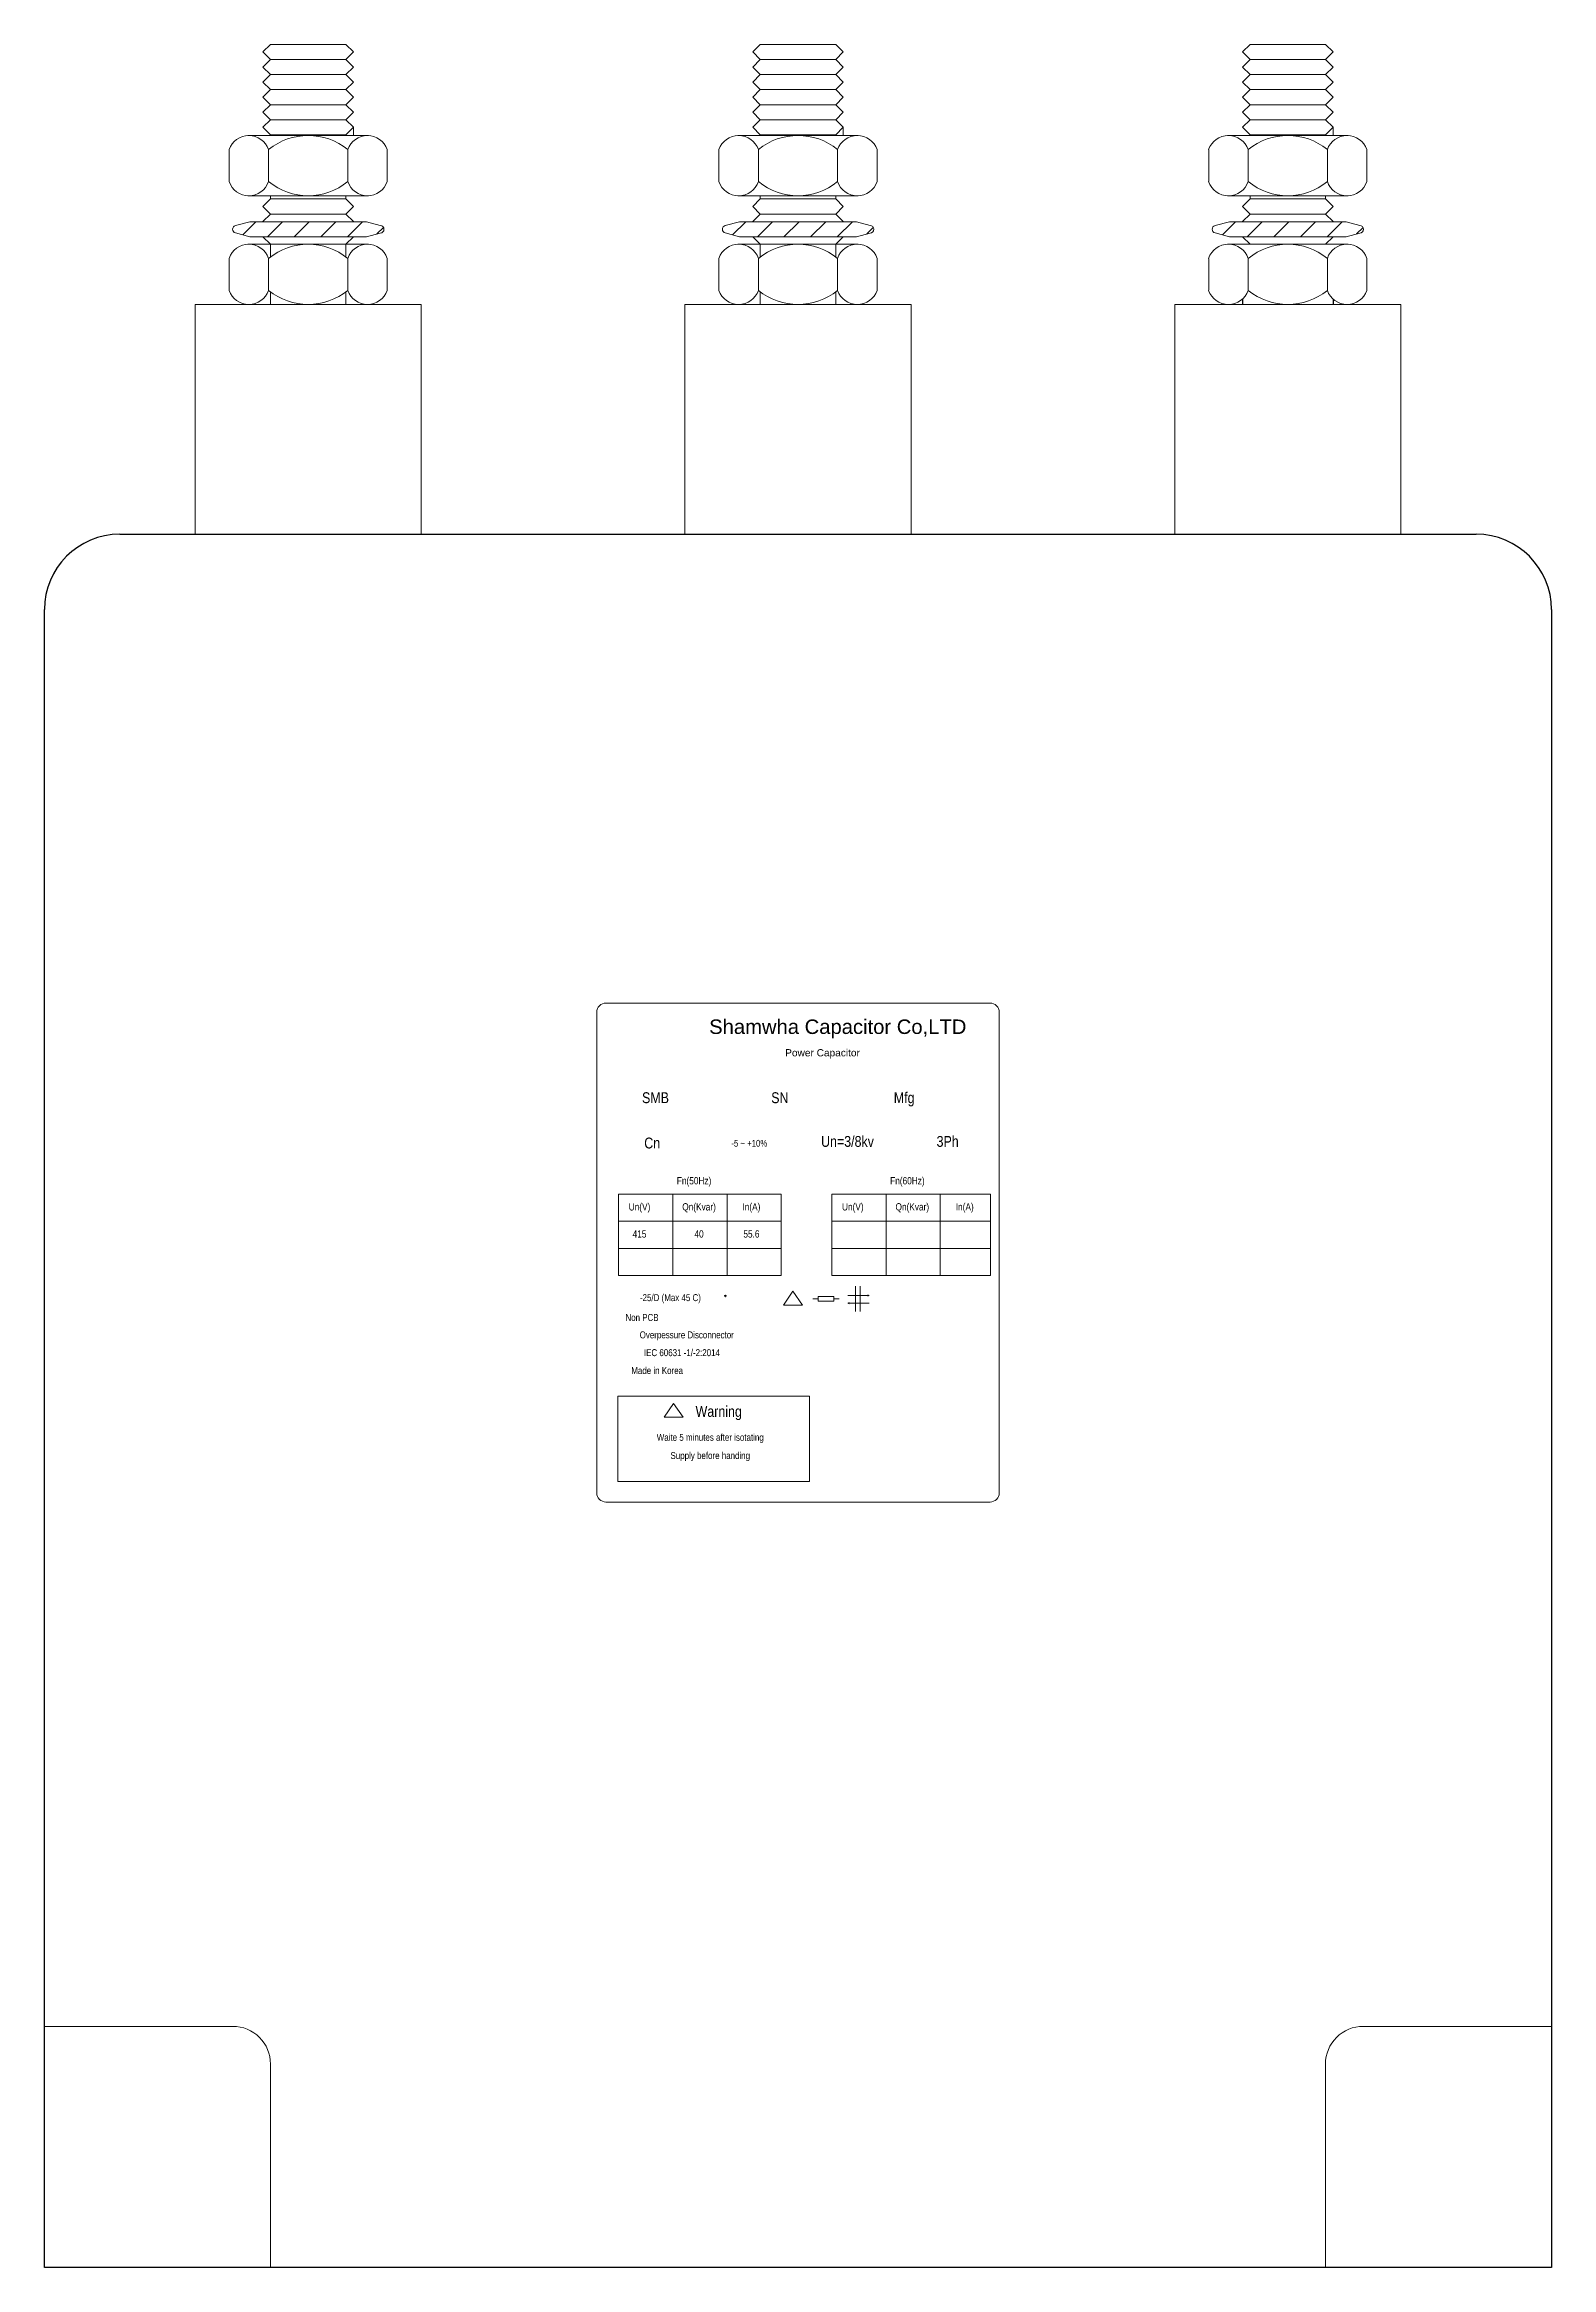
# Model space of a CAD drawing. Header units: millimetres. Extents: x 88 to 2125, y 45 to 448.
# Drawn here: x 1593.4 to 1793.4, y 45.2 to 340.2 of the extents above; entities that cross this region are included whole.
import ezdxf
from ezdxf.enums import TextEntityAlignment as Align

# ---------------------------------------------------------------- set-up
doc = ezdxf.new("R2010")
doc.units = ezdxf.units.MM
doc.layers.add('00', color=7, linetype='Continuous', lineweight=0)
doc.styles.add('Helvetica-Narrow', font='txt')

# ---------------------------------------------------------------- blocks, each defined once
blk = doc.blocks.new('*U1891')
at = {"lineweight": 5}
h = blk.add_hatch(dxfattribs=at)
h.set_pattern_fill('ANSI31', color=74, scale=20, style=0)
h.set_pattern_definition([(45, (-1139.0405, -891.7405), (-1.767767, 1.767767), [])])
h.paths.add_polyline_path([(-55.44, 84.99), (-57.25, 85.49), (-59.5, 85.49), (-72.75, 85.49), (-74.7, 84.97, 0.727937), (-74.7, 84.02), (-72.75, 83.49), (-70.5, 83.49), (-57.25, 83.49), (-55.44, 83.99, 1)])
h = blk.add_hatch(dxfattribs=at)
h.set_pattern_fill('ANSI31', color=74, scale=20, style=0)
h.set_pattern_definition([(45, (-1074.0405, -891.7405), (-1.767767, 1.767767), [])])
h.paths.add_polyline_path([(9.56, 84.99), (7.75, 85.49), (5.5, 85.49), (-7.75, 85.49), (-9.7, 84.97, 0.727937), (-9.7, 84.02), (-7.75, 83.49), (-5.5, 83.49), (7.75, 83.49), (9.56, 83.99, 1)])
h = blk.add_hatch(dxfattribs=at)
h.set_pattern_fill('ANSI31', color=74, scale=20, style=0)
h.set_pattern_definition([(45, (-1009.0405, -891.7405), (-1.767767, 1.767767), [])])
h.paths.add_polyline_path([(74.56, 84.99), (72.75, 85.49), (70.5, 85.49), (57.25, 85.49), (55.3, 84.97, 0.727937), (55.3, 84.02), (57.25, 83.49), (59.5, 83.49), (72.75, 83.49), (74.56, 83.99, 1)])
at = {"color": 74, "lineweight": 5}
for p, q in [((-70, 107.02), (-71, 108.02)), ((-60, 107.02), (-70, 107.02)), ((-60, 107.02), (-59, 108.02)), ((-5, 107.02), (-6, 108.02)), ((5, 107.02), (-5, 107.02)), ((5, 107.02), (6, 108.02)), ((60, 107.02), (59, 108.02)), ((70, 107.02), (60, 107.02)), ((70, 107.02), (71, 108.02)), ((-70, 105.02), (-71, 106.02)), ((-70, 103.02), (-71, 104.02)), ((-70, 103.02), (-71, 104.02)), ((-60, 105.02), (-70, 105.02)), ((-60, 105.02), (-59, 106.02)), ((-60, 103.02), (-59, 104.02)), ((-60, 103.02), (-59, 104.02)), ((-5, 105.02), (-6, 106.02)), ((-5, 103.02), (-6, 104.02)), ((-5, 103.02), (-6, 104.02)), ((5, 105.02), (-5, 105.02)), ((5, 105.02), (6, 106.02)), ((5, 103.02), (6, 104.02)), ((5, 103.02), (6, 104.02)), ((60, 105.02), (59, 106.02)), ((60, 103.02), (59, 104.02)), ((60, 103.02), (59, 104.02)), ((70, 105.02), (60, 105.02)), ((70, 105.02), (71, 106.02)), ((70, 103.02), (71, 104.02)), ((70, 103.02), (71, 104.02)), ((-70, 101.02), (-71, 102.02)), ((-70, 101.02), (-71, 102.02)), ((-60, 103.02), (-70, 103.02)), ((-60, 103.02), (-70, 103.02)), ((-60, 101.02), (-70, 101.02)), ((-60, 101.02), (-70, 101.02)), ((-60, 101.02), (-59, 102.02)), ((-60, 101.02), (-59, 102.02)), ((-5, 101.02), (-6, 102.02)), ((-5, 101.02), (-6, 102.02)), ((5, 103.02), (-5, 103.02)), ((5, 103.02), (-5, 103.02)), ((5, 101.02), (-5, 101.02)), ((5, 101.02), (-5, 101.02)), ((5, 101.02), (6, 102.02)), ((5, 101.02), (6, 102.02)), ((60, 101.02), (59, 102.02)), ((60, 101.02), (59, 102.02)), ((70, 103.02), (60, 103.02)), ((70, 103.02), (60, 103.02)), ((70, 101.02), (60, 101.02)), ((70, 101.02), (60, 101.02)), ((70, 101.02), (71, 102.02)), ((70, 101.02), (71, 102.02)), ((-70, 99.02), (-71, 100.02)), ((-70, 97.02), (-71, 98.02)), ((-60, 99.02), (-70, 99.02)), ((-60, 99.02), (-59, 100.02)), ((-60, 97.02), (-59, 98.02)), ((-5, 99.02), (-6, 100.02)), ((-5, 97.02), (-6, 98.02)), ((5, 99.02), (-5, 99.02)), ((5, 99.02), (6, 100.02)), ((5, 97.02), (6, 98.02)), ((60, 99.02), (59, 100.02)), ((60, 97.02), (59, 98.02)), ((70, 99.02), (60, 99.02)), ((70, 99.02), (71, 100.02)), ((70, 97.02), (71, 98.02)), ((-60, 97.02), (-70, 97.02)), ((5, 97.02), (-5, 97.02)), ((70, 97.02), (60, 97.02)), ((-70, 88.51), (-70, 88.94)), ((-60, 88.51), (-70, 88.51)), ((-60, 88.51), (-60, 88.94)), ((-5, 88.51), (-5, 88.94)), ((5, 88.51), (-5, 88.51)), ((5, 88.51), (5, 88.94)), ((60, 88.51), (60, 88.94)), ((70, 88.51), (60, 88.51)), ((70, 88.51), (70, 88.94)), ((-70, 86.51), (-71, 87.51)), ((-60, 86.51), (-70, 86.51)), ((-60, 86.51), (-59, 87.51)), ((-5, 86.51), (-6, 87.51)), ((5, 86.51), (-5, 86.51)), ((5, 86.51), (6, 87.51)), ((60, 86.51), (59, 87.51)), ((70, 86.51), (60, 86.51)), ((70, 86.51), (71, 87.51)), ((-72.75, 85.49), (-74.65, 84.98)), ((-72.75, 83.49), (-74.65, 84.01)), ((-72.75, 85.49), (-70.5, 85.49)), ((-72.75, 85.49), (-57.25, 85.49)), ((-70.5, 83.49), (-72.75, 83.49)), ((-57.25, 83.49), (-72.75, 83.49)), ((-70.99, 85.49), (-71, 85.51)), ((-70.99, 85.49), (-71, 85.51)), ((-70, 82.51), (-71, 83.51)), ((-60, 82.51), (-59, 83.51)), ((-60, 82.51), (-59, 83.51)), ((-57.25, 85.49), (-59.5, 85.49)), ((-57.25, 83.49), (-59.5, 83.49)), ((-59.01, 85.49), (-59, 85.51)), ((-59.01, 85.49), (-59, 85.51)), ((-55.44, 84.99), (-57.25, 85.49)), ((-55.44, 83.99), (-57.25, 83.49)), ((-7.75, 85.49), (-9.65, 84.98)), ((-7.75, 83.49), (-9.65, 84.01)), ((-7.75, 85.49), (7.75, 85.49)), ((-7.75, 85.49), (-5.5, 85.49)), ((7.75, 83.49), (-7.75, 83.49)), ((-5.5, 83.49), (-7.75, 83.49)), ((-5.99, 85.49), (-6, 85.51)), ((-5.99, 85.49), (-6, 85.51)), ((-5, 82.51), (-6, 83.51)), ((5, 82.51), (6, 83.51)), ((5, 82.51), (6, 83.51)), ((7.75, 85.49), (5.5, 85.49)), ((7.75, 83.49), (5.5, 83.49)), ((5.99, 85.49), (6, 85.51)), ((5.99, 85.49), (6, 85.51)), ((9.56, 84.99), (7.75, 85.49)), ((9.56, 83.99), (7.75, 83.49)), ((57.25, 85.49), (55.35, 84.98)), ((57.25, 83.49), (55.35, 84.01)), ((57.25, 85.49), (59.5, 85.49)), ((57.25, 85.49), (72.75, 85.49)), ((59.5, 83.49), (57.25, 83.49)), ((72.75, 83.49), (57.25, 83.49)), ((59.01, 85.49), (59, 85.51)), ((59.01, 85.49), (59, 85.51)), ((60, 82.51), (59, 83.51)), ((70, 82.51), (71, 83.51)), ((70, 82.51), (71, 83.51)), ((72.75, 85.49), (70.5, 85.49)), ((72.75, 83.49), (70.5, 83.49)), ((70.99, 85.49), (71, 85.51)), ((70.99, 85.49), (71, 85.51)), ((74.56, 84.99), (72.75, 85.49)), ((74.56, 83.99), (72.75, 83.49)), ((-75.5, 76.39), (-75.5, 80.63)), ((-70, 82.51), (-70, 80.83)), ((-60, 82.51), (-70, 82.51)), ((-60, 82.51), (-70, 82.51)), ((-60, 82.51), (-60, 80.83)), ((-54.5, 76.39), (-54.5, 80.63)), ((-10.5, 76.39), (-10.5, 80.63)), ((-5, 82.51), (-5, 80.83)), ((5, 82.51), (-5, 82.51)), ((5, 82.51), (-5, 82.51)), ((5, 82.51), (5, 80.83)), ((10.5, 76.39), (10.5, 80.63)), ((54.5, 76.39), (54.5, 80.63)), ((70, 82.51), (60, 82.51)), ((70, 82.51), (60, 82.51)), ((75.5, 76.39), (75.5, 80.63)), ((-50, 74.51), (-80, 74.51)), ((-80, 74.51), (-80, 44.02)), ((-70, 76.19), (-70, 74.51)), ((-60, 76.19), (-60, 74.51)), ((-50, 44.02), (-50, 74.51)), ((15, 74.51), (-15, 74.51)), ((-15, 74.51), (-15, 44.02)), ((-15, 74.51), (-15, 44.02)), ((-15, 74.51), (-15, 44.02)), ((-5, 76.19), (-5, 74.51)), ((5, 76.19), (5, 74.51)), ((15, 44.02), (15, 74.51)), ((15, 44.02), (15, 74.51)), ((15, 44.02), (15, 74.51)), ((80, 74.51), (50, 74.51)), ((50, 74.51), (50, 44.02)), ((50, 74.51), (50, 44.02)), ((50, 74.51), (50, 44.02)), ((80, 44.02), (80, 74.51)), ((80, 44.02), (80, 74.51)), ((80, 44.02), (80, 74.51)), ((-50, 44.02), (-50, 72.51)), ((15, 44.02), (15, 72.51)), ((15, 44.02), (15, 72.51)), ((15, 44.02), (15, 72.51)), ((80, 44.02), (80, 72.51)), ((80, 44.02), (80, 72.51)), ((80, 44.02), (80, 72.51)), ((-65, 44.02), (-50, 44.02)), ((0, 44.02), (15, 44.02)), ((0, 44.02), (15, 44.02)), ((0, 44.02), (15, 44.02)), ((65, 44.02), (80, 44.02)), ((65, 44.02), (80, 44.02)), ((65, 44.02), (80, 44.02))]:
    blk.add_line(p, q, dxfattribs=at)
at = {"color": 74}
for p, q in [((59, 75.24), (59, 74.51)), ((71.01, 75.22), (71.01, 74.51)), ((-90, 44.02), (90, 44.02)), ((-90, 44.02), (90, 44.02)), ((-100, -185.98), (-100, 34.02)), ((100, 34.02), (100, -185.98)), ((100, -185.98), (-100, -185.98))]:
    blk.add_line(p, q, dxfattribs=at)
at = {"lineweight": 9}
for p, q in [((-16.62, -43.54), (-16.62, -54.34)), ((-9.42, -43.54), (-9.42, -54.34)), ((11.68, -43.54), (11.68, -54.34)), ((18.88, -43.54), (18.88, -54.34)), ((-23.82, -47.14), (-2.22, -47.14)), ((25.54, -47.14), (4.48, -47.14)), ((-23.82, -50.74), (-2.22, -50.74)), ((25.54, -50.74), (4.48, -50.74)), ((-23.82, -54.34), (-2.22, -54.34)), ((25.54, -54.34), (4.48, -54.34)), ((7.64, -55.77), (7.64, -59.14)), ((8.27, -55.77), (8.27, -59.14)), ((-1.93, -58.27), (0.6, -58.27)), ((2.67, -57.44), (1.95, -57.44)), ((4.74, -57.44), (5.46, -57.44)), ((6.6, -57), (9.45, -57)), ((6.6, -58.01), (6.8, -57.91)), ((9.45, -58.01), (6.6, -58.01)), ((6.6, -58.01), (6.77, -58.01)), ((6.6, -58.01), (6.8, -58.11)), ((6.6, -58.01), (6.77, -58.01)), ((9.45, -57), (9.25, -56.9)), ((9.45, -57), (9.25, -57.1)), ((9.45, -57), (9.28, -57)), ((9.45, -57), (9.28, -57))]:
    blk.add_line(p, q, dxfattribs=at)
at = {"color": 1, "lineweight": 9}
blk.add_line((-17.76, -73.16), (-15.23, -73.16), dxfattribs=at)
at = {"lineweight": 9}
blk.add_lwpolyline([(-25.5, -84.4), (25.5, -84.4, 0.414214), (26.7, -83.2), (26.7, -19.39, 0.414214), (25.5, -18.19), (-25.5, -18.19, 0.414214), (-26.7, -19.39), (-26.7, -83.2, 0.414214)], format="xyb", close=True, dxfattribs=at)
for points in [[(-23.82, -54.34), (-2.22, -54.34), (-2.22, -43.54), (-23.82, -43.54)], [(25.54, -54.34), (4.48, -54.34), (4.48, -43.54), (25.54, -43.54)], [(2.67, -57.73), (4.74, -57.73), (4.74, -57.15), (2.67, -57.15)], [(-23.93, -81.68), (1.52, -81.68), (1.52, -70.35), (-23.93, -70.35)]]:
    blk.add_lwpolyline(points, close=True, dxfattribs=at)
for points in [[(-1.93, -58.27), (-0.67, -56.44)], [(0.6, -58.27), (-0.67, -56.44)]]:
    blk.add_lwpolyline(points, dxfattribs=at)
at = {"color": 1, "lineweight": 9}
for points in [[(-17.76, -73.16), (-16.5, -71.33)], [(-15.23, -73.16), (-16.5, -71.33)]]:
    blk.add_lwpolyline(points, dxfattribs=at)
at = {"color": 8, "lineweight": 9}
for points in [[(-100, -153.98), (-75, -153.98, -0.414214), (-70, -158.98), (-70, -185.98)], [(100, -153.98), (75, -153.98, 0.414214), (70, -158.98), (70, -185.98)]]:
    blk.add_lwpolyline(points, format="xyb", dxfattribs=at)
at = {"lineweight": 9}
blk.add_circle((-9.63, -57.06), 0.105, dxfattribs=at)
at = {"color": 74, "lineweight": 5}
for centre, start, end in [((-74.54, 84.49), 102.246, 257.754), ((-55.44, 84.49), 270, 90), ((-9.54, 84.49), 102.246, 257.754), ((9.56, 84.49), 270, 90), ((55.46, 84.49), 102.246, 257.754), ((74.56, 84.49), 270, 90)]:
    blk.add_arc(centre, 0.5, start, end, dxfattribs=at)
at = {"color": 74}
for centre, start, end in [((-90, 34.02), 90, 180), ((90, 34.02), 0, 90)]:
    blk.add_arc(centre, 10, start, end, dxfattribs=at)
at = {"layer": '00', "color": 74, "lineweight": 5}
for p, q in [((-71, 108.02), (-70, 109.02)), ((-71, 106.02), (-70, 107.02)), ((-70, 109.02), (-60, 109.02)), ((-70, 107.02), (-60, 107.02)), ((-59, 108.02), (-60, 109.02)), ((-59, 106.02), (-60, 107.02)), ((-6, 108.02), (-5, 109.02)), ((-6, 106.02), (-5, 107.02)), ((-5, 109.02), (5, 109.02)), ((-5, 107.02), (5, 107.02)), ((6, 108.02), (5, 109.02)), ((6, 106.02), (5, 107.02)), ((59, 108.02), (60, 109.02)), ((59, 106.02), (60, 107.02)), ((60, 109.02), (70, 109.02)), ((60, 107.02), (70, 107.02)), ((71, 108.02), (70, 109.02)), ((71, 106.02), (70, 107.02)), ((-71, 104.02), (-70, 105.02)), ((-71, 104.02), (-70, 105.02)), ((-70, 105.02), (-60, 105.02)), ((-70, 105.02), (-60, 105.02)), ((-59, 104.02), (-60, 105.02)), ((-59, 104.02), (-60, 105.02)), ((-6, 104.02), (-5, 105.02)), ((-6, 104.02), (-5, 105.02)), ((-5, 105.02), (5, 105.02)), ((-5, 105.02), (5, 105.02)), ((6, 104.02), (5, 105.02)), ((6, 104.02), (5, 105.02)), ((59, 104.02), (60, 105.02)), ((59, 104.02), (60, 105.02)), ((60, 105.02), (70, 105.02)), ((60, 105.02), (70, 105.02)), ((71, 104.02), (70, 105.02)), ((71, 104.02), (70, 105.02)), ((-71, 102.02), (-70, 103.02)), ((-71, 102.02), (-70, 103.02)), ((-71, 100.02), (-70, 101.02)), ((-70, 103.02), (-60, 103.02)), ((-70, 103.02), (-60, 103.02)), ((-70, 101.02), (-60, 101.02)), ((-59, 102.02), (-60, 103.02)), ((-59, 102.02), (-60, 103.02)), ((-59, 100.02), (-60, 101.02)), ((-6, 102.02), (-5, 103.02)), ((-6, 102.02), (-5, 103.02)), ((-6, 100.02), (-5, 101.02)), ((-5, 103.02), (5, 103.02)), ((-5, 103.02), (5, 103.02)), ((-5, 101.02), (5, 101.02)), ((6, 102.02), (5, 103.02)), ((6, 102.02), (5, 103.02)), ((6, 100.02), (5, 101.02)), ((59, 102.02), (60, 103.02)), ((59, 102.02), (60, 103.02)), ((59, 100.02), (60, 101.02)), ((60, 103.02), (70, 103.02)), ((60, 103.02), (70, 103.02)), ((60, 101.02), (70, 101.02)), ((71, 102.02), (70, 103.02)), ((71, 102.02), (70, 103.02)), ((71, 100.02), (70, 101.02)), ((-71, 98.02), (-70, 99.02)), ((-70, 99.02), (-60, 99.02)), ((-59, 98.02), (-60, 99.02)), ((-59, 96.94), (-59, 98.02)), ((-6, 98.02), (-5, 99.02)), ((-5, 99.02), (5, 99.02)), ((6, 98.02), (5, 99.02)), ((6, 96.94), (6, 98.02)), ((59, 98.02), (60, 99.02)), ((60, 99.02), (70, 99.02)), ((71, 98.02), (70, 99.02)), ((71, 96.94), (71, 98.02)), ((-75.5, 95.07), (-75.5, 90.82)), ((-57, 96.94), (-73, 96.94)), ((-73, 96.94), (-58.99, 96.94)), ((-70.25, 90.82), (-70.25, 95.07)), ((-59.75, 90.82), (-59.75, 95.07)), ((-54.5, 95.07), (-54.5, 90.82)), ((-10.5, 95.07), (-10.5, 90.82)), ((-8, 96.94), (6.01, 96.94)), ((8, 96.94), (-8, 96.94)), ((-5.25, 90.82), (-5.25, 95.07)), ((5.25, 90.82), (5.25, 95.07)), ((10.5, 95.07), (10.5, 90.82)), ((54.5, 95.07), (54.5, 90.82)), ((57, 96.94), (71.01, 96.94)), ((73, 96.94), (57, 96.94)), ((59.75, 90.82), (59.75, 95.07)), ((70.25, 90.82), (70.25, 95.07)), ((75.5, 95.07), (75.5, 90.82)), ((-57, 88.94), (-73, 88.94)), ((-71, 87.51), (-70, 88.51)), ((-70, 88.51), (-60, 88.51)), ((-59, 87.51), (-60, 88.51)), ((8, 88.94), (-8, 88.94)), ((-6, 87.51), (-5, 88.51)), ((-5, 88.51), (5, 88.51)), ((6, 87.51), (5, 88.51)), ((73, 88.94), (57, 88.94)), ((59, 87.51), (60, 88.51)), ((60, 88.51), (70, 88.51)), ((71, 87.51), (70, 88.51)), ((-71, 85.51), (-70, 86.51)), ((-71, 85.51), (-70, 86.51)), ((-70, 86.51), (-60, 86.51)), ((-70, 86.51), (-60, 86.51)), ((-59, 85.51), (-60, 86.51)), ((-59, 85.51), (-60, 86.51)), ((-6, 85.51), (-5, 86.51)), ((-6, 85.51), (-5, 86.51)), ((-5, 86.51), (5, 86.51)), ((-5, 86.51), (5, 86.51)), ((6, 85.51), (5, 86.51)), ((6, 85.51), (5, 86.51)), ((59, 85.51), (60, 86.51)), ((59, 85.51), (60, 86.51)), ((60, 86.51), (70, 86.51)), ((60, 86.51), (70, 86.51)), ((71, 85.51), (70, 86.51)), ((71, 85.51), (70, 86.51)), ((-75.5, 76.39), (-75.5, 80.63)), ((-75.5, 80.63), (-75.5, 76.39)), ((-73, 82.51), (-58.99, 82.51)), ((-57, 82.51), (-73, 82.51)), ((-70.25, 76.39), (-70.25, 80.63)), ((-70, 82.51), (-60, 82.51)), ((-59.75, 76.39), (-59.75, 80.63)), ((-54.5, 76.39), (-54.5, 80.63)), ((-54.5, 80.63), (-54.5, 76.39)), ((-10.5, 80.63), (-10.5, 76.39)), ((-10.5, 76.39), (-10.5, 80.63)), ((8, 82.51), (-8, 82.51)), ((-8, 82.51), (6.01, 82.51)), ((-5.25, 76.39), (-5.25, 80.63)), ((-5, 82.51), (5, 82.51)), ((5.25, 76.39), (5.25, 80.63)), ((10.5, 80.63), (10.5, 76.39)), ((10.5, 76.39), (10.5, 80.63)), ((54.5, 80.63), (54.5, 76.39)), ((54.5, 76.39), (54.5, 80.63)), ((73, 82.51), (57, 82.51)), ((57, 82.51), (71.01, 82.51)), ((59.75, 76.39), (59.75, 80.63)), ((60, 82.51), (70, 82.51)), ((70.25, 76.39), (70.25, 80.63)), ((75.5, 80.63), (75.5, 76.39)), ((75.5, 76.39), (75.5, 80.63)), ((-57, 74.51), (-73, 74.51)), ((-57, 74.51), (-73, 74.51)), ((-71.01, 74.51), (-58.99, 74.51)), ((8, 74.51), (-8, 74.51)), ((8, 74.51), (-8, 74.51)), ((-6.01, 74.51), (6.01, 74.51)), ((73, 74.51), (57, 74.51)), ((73, 74.51), (57, 74.51)), ((58.99, 74.51), (71.01, 74.51))]:
    blk.add_line(p, q, dxfattribs=at)
for centre, radius, start, end in [((-72.88, 94.17), 2.77, 18.8098, 161.1902), ((-65, 88.66), 8.28, 50.6699, 129.3301), ((-57.13, 94.17), 2.77, 18.8098, 161.1902), ((-7.88, 94.17), 2.77, 18.8098, 161.1902), ((0, 88.66), 8.28, 50.6699, 129.3301), ((7.87, 94.17), 2.77, 18.8098, 161.1902), ((57.12, 94.17), 2.77, 18.8098, 161.1902), ((65, 88.66), 8.28, 50.6699, 129.3301), ((72.87, 94.17), 2.77, 18.8098, 161.1902), ((-72.88, 91.71), 2.77, 198.8098, 341.1902), ((-65, 97.23), 8.28, 230.6699, 309.3301), ((-57.13, 91.71), 2.77, 198.8098, 341.1902), ((-7.88, 91.71), 2.77, 198.8098, 341.1902), ((0, 97.23), 8.28, 230.6699, 309.3301), ((7.87, 91.71), 2.77, 198.8098, 341.1902), ((57.12, 91.71), 2.77, 198.8098, 341.1902), ((65, 97.23), 8.28, 230.6699, 309.3301), ((72.87, 91.71), 2.77, 198.8098, 341.1902), ((-72.88, 79.74), 2.77, 18.8098, 161.1902), ((-65, 74.23), 8.28, 50.6699, 129.3301), ((-57.13, 79.74), 2.77, 18.8098, 161.1902), ((-7.88, 79.74), 2.77, 18.8098, 161.1902), ((0, 74.23), 8.28, 50.6699, 129.3301), ((7.87, 79.74), 2.77, 18.8098, 161.1902), ((57.12, 79.74), 2.77, 18.8098, 161.1902), ((65, 74.23), 8.28, 50.6699, 129.3301), ((72.87, 79.74), 2.77, 18.8098, 161.1902), ((-72.88, 77.28), 2.77, 198.8098, 341.1902), ((-72.88, 77.28), 2.77, 198.8098, 341.1902), ((-65, 82.79), 8.28, 230.6699, 309.3301), ((-65, 82.79), 8.28, 230.6699, 309.3301), ((-57.13, 77.28), 2.77, 198.8098, 341.1902), ((-57.13, 77.28), 2.77, 198.8098, 341.1902), ((-7.88, 77.28), 2.77, 198.8098, 341.1902), ((-7.88, 77.28), 2.77, 198.8098, 341.1902), ((0, 82.79), 8.28, 230.6699, 309.3301), ((0, 82.79), 8.28, 230.6699, 309.3301), ((7.87, 77.28), 2.77, 198.8098, 341.1902), ((7.87, 77.28), 2.77, 198.8098, 341.1902), ((57.12, 77.28), 2.77, 198.8098, 341.1902), ((57.12, 77.28), 2.77, 198.8098, 341.1902), ((65, 82.79), 8.28, 230.6699, 309.3301), ((65, 82.79), 8.28, 230.6699, 309.3301), ((72.87, 77.28), 2.77, 198.8098, 341.1902), ((72.87, 77.28), 2.77, 198.8098, 341.1902)]:
    blk.add_arc(centre, radius, start, end, dxfattribs=at)
at = {"style": 'Helvetica-Narrow'}
for s, height, p in [('SMB', 1.44, (-18.91, -30.75)), ('SN', 1.44, (-2.41, -30.75)), ('Mfg', 1.44, (14.09, -30.75)), ('Cn', 1.44, (-19.35, -36.76)), ('Un=3/8kv', 1.44, (6.57, -36.55)), ('3Ph', 1.44, (19.86, -36.55)), ('Fn(50Hz)', 0.96, (-13.79, -41.77)), ('Fn(60Hz)', 0.96, (14.52, -41.77)), ('Un(V)', 0.96, (-21.03, -45.23)), ('Qn(Kvar)', 0.96, (-13.13, -45.23)), ('In(A)', 0.96, (-6.18, -45.23)), ('Un(V)', 0.96, (7.27, -45.23)), ('Qn(Kvar)', 0.96, (15.17, -45.23)), ('In(A)', 0.96, (22.13, -45.23)), ('-25/D (Max 45 C)', 0.9216, (-16.93, -57.28)), ('Non PCB', 0.922, (-20.7, -59.91)), ('Overpessure Disconnector', 0.9216, (-14.76, -62.22)), ('IEC 60631 -1/-2:2014', 0.9216, (-15.4, -64.58)), ('Made in Korea', 0.9216, (-18.69, -66.95)), ('Waite 5 minutes after isotating', 0.9216, (-11.64, -75.82)), ('Supply before handing', 0.9216, (-11.64, -78.23))]:
    blk.add_text(s, height=height, dxfattribs=at).set_placement(p, align=Align.MIDDLE_CENTER)
blk.add_text('-5 ~ +10%%%', height=0.9, dxfattribs=at).set_placement((-8.84, -36.8), align=Align.MIDDLE_LEFT)
at = {"color": 1, "style": 'Helvetica-Narrow'}
for s, height, p in [('415', 0.96, (-21.03, -48.83)), ('40', 0.96, (-13.13, -48.83)), ('55.6', 0.96, (-6.18, -48.83)), ('Warning', 1.44, (-10.52, -72.38))]:
    blk.add_text(s, height=height, dxfattribs=at).set_placement(p, align=Align.MIDDLE_CENTER)
at = {"color": 7, "attachment_point": 5}
for s, insert, char_height in [('{\\fArial|b0|i0|c0|p34;\\C5;Shamwha Capacitor Co,LTD}', (5.28, -21.62), 1.92), ('{\\fArial|b0|i0|c0|p34;\\C256;Power Capacitor}', (3.26, -24.93), 0.96)]:
    blk.add_mtext(s, dxfattribs=dict(at, insert=insert, char_height=char_height))

msp = doc.modelspace()

# ---------------------------------------------------------------- block references
msp.add_blockref('*U1891', (1693.41, 231.19))

doc.saveas('drawing.dxf')
